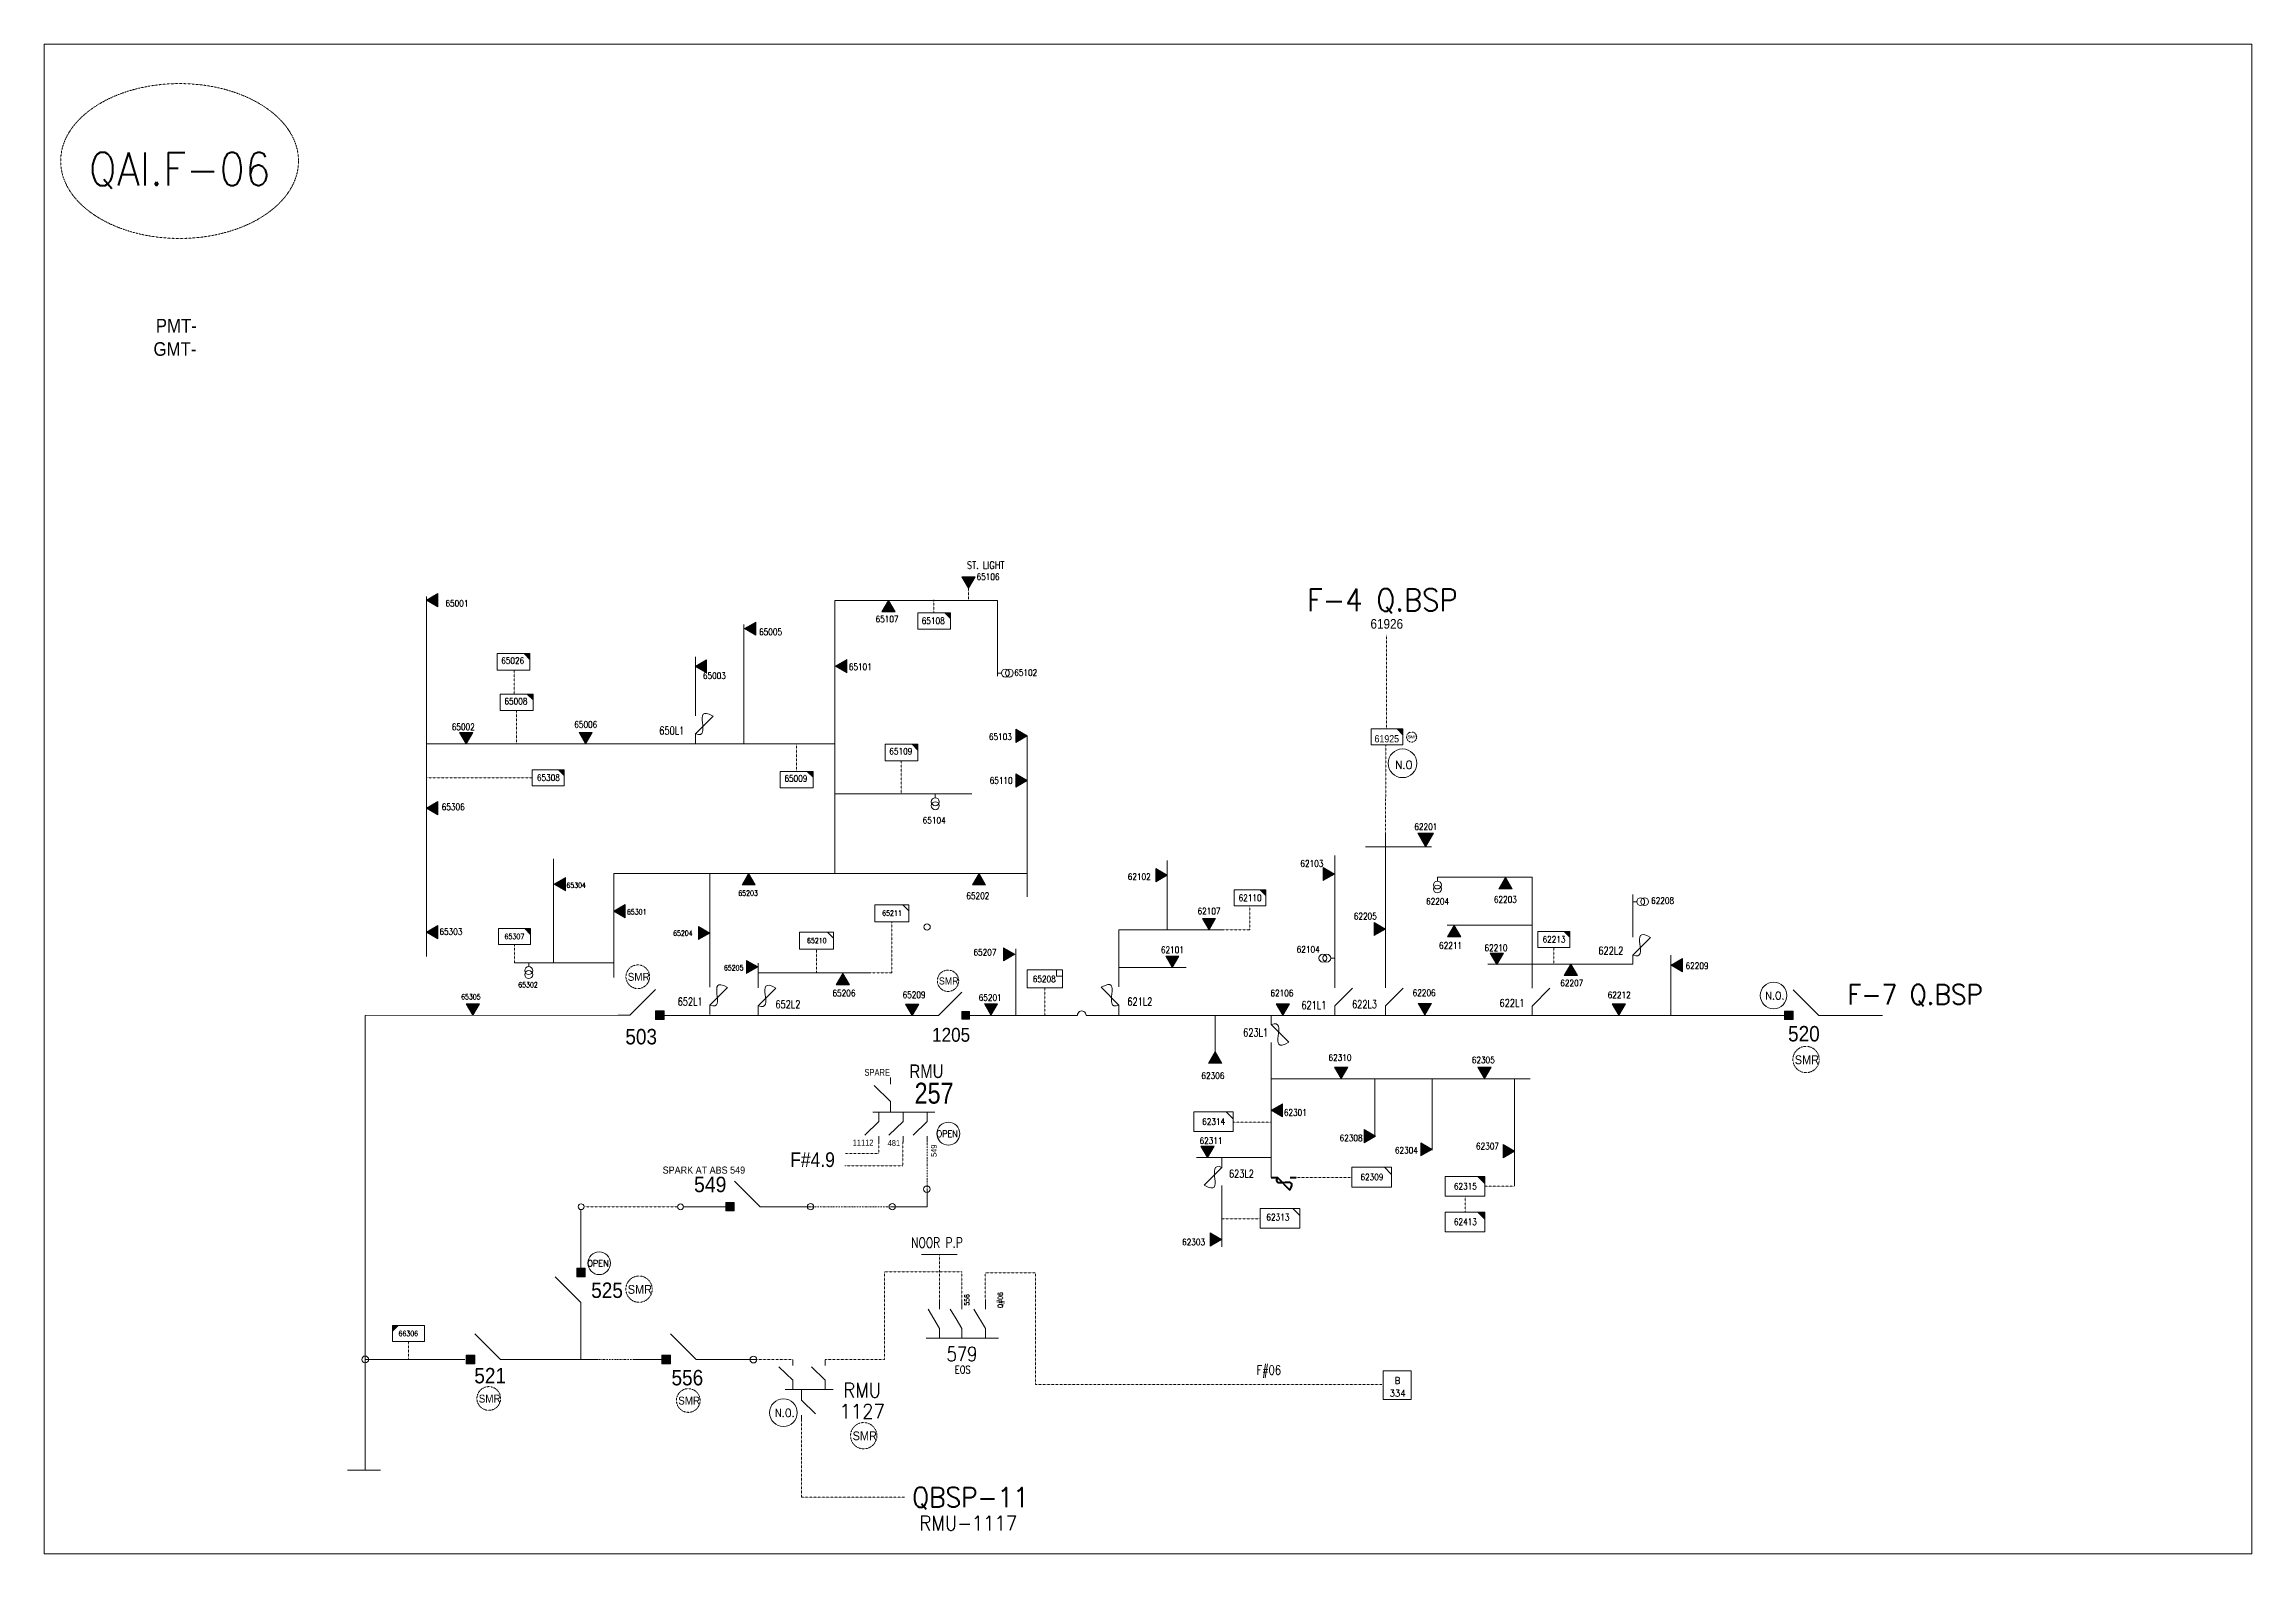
# Model space of a CAD drawing. Header units: metres. Extents: x 65984 to 144644, y -19036 to 23726.
# Drawn here: x 93894 to 95324, y 8435 to 9413 of the extents above; entities that cross this region are included whole.
import ezdxf
from ezdxf.enums import TextEntityAlignment as Align

# ---------------------------------------------------------------- set-up
doc = ezdxf.new("R2010")
doc.units = ezdxf.units.M
doc.header["$MEASUREMENT"] = 0
doc.linetypes.add('DGN Style 3', pattern=[0.013877, 0, -0.013877])
doc.linetypes.add('DGN Style 4', pattern=[1.6, 0.8, -0.4, 0, -0.4])
doc.layers.get('0').update_dxf_attribs({"color": 95, "lineweight": 40})
for name, color, linetype, lineweight in [('ABS', 7, 'Continuous', 40), ('ABS NUMBER', 112, 'Continuous', 30), ('d_eos', 111, 'Continuous', 40), ('d_eos no', 121, 'Continuous', 40), ('d_switch', 95, 'Continuous', 40), ('d_tf', 1, 'Continuous', 40), ('d_tf no', 6, 'Continuous', 40), ('d_ug cable', 95, 'Continuous', 40), ('d_village name', 7, 'Continuous', 40), ('fedr no', 95, 'Continuous', 40), ('GRID STATION  04', 7, 'Continuous', 40), ('Level 37', 7, 'Continuous', 0), ('O H MAIN FEEDER', 4, 'Continuous', 100), ('SW N O', 114, 'Continuous', 30)]:
    doc.layers.add(name, color=color, linetype=linetype, lineweight=lineweight)
doc.styles.add('NASKHF', font='naskhf.shx', dxfattribs={"height": 8})
doc.styles.add('Style-Arial', font='arial.ttf')
doc.styles.add('Style-ENGINEERING', font='ENGINEERING.shx')
doc.styles.add('Style-msdefault', font='msdefault.shx')
doc.styles.add('Style-simplex', font='simplex.shx')
doc.styles.add('Style-STANDARD', font='STANDARD.shx')

msp = doc.modelspace()

# ---------------------------------------------------------------- texts
at = {"color": 5, "linetype": 'Continuous', "lineweight": 13, "width": 0.833333}
for s, height, style, p in [('65106', 4.17, 'Style-simplex', (94505.4, 9067.7)), ('65001', 4.17, 'Style-simplex', (94161.5, 9050.5)), ('65107', 4.17, 'Style-simplex', (94440, 9040.3)), ('65108', 4.17, 'Style-simplex', (94469.9, 9039.2)), ('65005', 4.17, 'Style-simplex', (94364.6, 9032)), ('65026', 4.17, 'Style-simplex', (94197.6, 9013.4)), ('65101', 4.17, 'Style-simplex', (94422.7, 9009.4)), ('65102', 4.17, 'Style-simplex', (94529.8, 9005.6)), ('65003', 4.17, 'Style-simplex', (94328.2, 9003.6)), ('65008', 4.17, 'Style-simplex', (94199.7, 8987.1)), ('65002', 4.17, 'Style-simplex', (94165.6, 8970.5)), ('65006', 4.17, 'Style-simplex', (94244.9, 8972)), ('650L1', 5.12, 'Style-STANDARD', (94300.6, 8968.1)), ('65103', 4.17, 'Style-simplex', (94513.4, 8964.1)), ('65109', 4.17, 'Style-simplex', (94448.9, 8954.7)), ('65308', 4.17, 'Style-simplex', (94220.7, 8937.6)), ('65009', 4.17, 'Style-simplex', (94381, 8937.1)), ('65110', 4.17, 'Style-simplex', (94513.9, 8935.8)), ('65306', 4.17, 'Style-simplex', (94159.1, 8918.7)), ('65104', 4.17, 'Style-simplex', (94470.5, 8910)), ('62201', 4.17, 'Style-simplex', (94788.9, 8905.8)), ('62103', 4.17, 'Style-simplex', (94715.1, 8882)), ('65304', 3.36, 'Style-simplex', (94238.7, 8867.9)), ('65203', 3.36, 'Style-simplex', (94350, 8862.8)), ('62102', 4.17, 'Style-simplex', (94603.3, 8873.5)), ('65301', 3.36, 'Style-simplex', (94277.9, 8850.7)), ('65211', 3.36, 'Style-simplex', (94443.2, 8849.9)), ('65202', 4.17, 'Style-simplex', (94498.8, 8861.1)), ('62107', 4.17, 'Style-simplex', (94648.5, 8851.2)), ('62110', 4.17, 'Style-simplex', (94675.1, 8859.8)), ('62205', 4.17, 'Style-simplex', (94749.7, 8847.9)), ('62204', 4.17, 'Style-simplex', (94796.5, 8857.5)), ('62203', 4.17, 'Style-simplex', (94840.4, 8858.7)), ('62208', 4.17, 'Style-simplex', (94942.2, 8858)), ('65303', 4.17, 'Style-simplex', (94157.6, 8837.9)), ('65307', 3.42, 'Style-simplex', (94198.7, 8834.8)), ('65204', 3.36, 'Style-simplex', (94307.8, 8836.9)), ('62213', 4.17, 'Style-simplex', (94871.9, 8832.9)), ('65210', 3.36, 'Style-simplex', (94394.5, 8832.1)), ('65207', 4.17, 'Style-simplex', (94503.4, 8824.5)), ('62101', 4.17, 'Style-simplex', (94624.8, 8826.1)), ('62104', 4.17, 'Style-simplex', (94712.7, 8826.4)), ('62211', 4.17, 'Style-simplex', (94804.9, 8828.9)), ('62210', 4.17, 'Style-simplex', (94834.3, 8827.4)), ('65205', 3.36, 'Style-simplex', (94340.7, 8814.5)), ('65208', 4.17, 'Style-simplex', (94541.8, 8807.2)), ('62207', 4.17, 'Style-simplex', (94883.4, 8804.6)), ('62209', 4.17, 'Style-simplex', (94964.5, 8815.8)), ('65305', 3.36, 'Style-simplex', (94170.5, 8795.7)), ('65302', 3.36, 'Style-simplex', (94207.5, 8803.5)), ('65206', 4.17, 'Style-simplex', (94412.1, 8798.1)), ('65209', 4.17, 'Style-simplex', (94457.5, 8797)), ('65201', 4.17, 'Style-simplex', (94506.8, 8795.2)), ('62106', 4.17, 'Style-simplex', (94695.7, 8798.1)), ('621L1', 5.12, 'Style-STANDARD', (94716.4, 8790.3)), ('62206', 4.17, 'Style-simplex', (94787.8, 8798.3)), ('62212', 4.17, 'Style-simplex', (94914.1, 8796.9)), ('62310', 4.17, 'Style-simplex', (94733.3, 8756.3)), ('62305', 4.17, 'Style-simplex', (94826.1, 8754.8)), ('62306', 4.17, 'Style-simplex', (94651, 8744.6)), ('62301', 4.17, 'Style-simplex', (94704.4, 8720.8)), ('62314', 4.17, 'Style-simplex', (94651.5, 8714.9)), ('62308', 4.17, 'Style-simplex', (94740.5, 8704.3)), ('62311', 4.17, 'Style-simplex', (94649.8, 8702.5)), ('62304', 4.17, 'Style-simplex', (94776.3, 8696.3)), ('62307', 4.17, 'Style-simplex', (94828.8, 8699)), ('62309', 4.17, 'Style-simplex', (94754, 8679)), ('62315', 4.17, 'Style-simplex', (94814.5, 8673)), ('62313', 4.17, 'Style-simplex', (94693.1, 8653)), ('62413', 4.17, 'Style-simplex', (94814.5, 8650)), ('62303', 4.17, 'Style-simplex', (94638.5, 8636.9)), ('66306', 3.36, 'Style-simplex', (94130, 8577.7))]:
    msp.add_text(s, height=height, dxfattribs=dict(at, style=style)).set_placement(p, align=Align.MIDDLE_CENTER)
at = {"color": 7, "linetype": 'Continuous', "lineweight": 13, "style": 'Style-STANDARD'}
for s, height, width, p in [('622L2', 5.12, 0.833333, (94908.7, 8825.6)), ('652L1', 5.12, 0.833333, (94312.5, 8792.6)), ('652L2', 5.12, 0.833333, (94375.8, 8790.8)), ('621L2', 5.12, 0.833333, (94603.7, 8792.6)), ('622L3', 5.12, 0.833333, (94749.2, 8790.9)), ('622L1', 5.12, 0.833333, (94844.7, 8791.7)), ('623L1', 5.12, 0.833333, (94678.7, 8772.6)), ('623L2', 5.12, 0.833333, (94669.5, 8681.2)), ('F#06', 5.97, 0.857143, (94687.2, 8554))]:
    msp.add_text(s, height=height, dxfattribs=dict(at, width=width)).set_placement(p, align=Align.MIDDLE_CENTER)
at = {"layer": 'ABS NUMBER', "color": 2, "lineweight": 13, "style": 'Style-Arial', "width": 0.88}
for s, height, p in [('503', 10, (94280.8, 8769.9)), ('1205', 9, (94481.5, 8771.1)), ('520', 10, (95033.7, 8771.8)), ('525', 10, (94258.7, 8605.7)), ('521', 10, (94183, 8550.4)), ('556', 10, (94310.7, 8549.1))]:
    msp.add_text(s, height=height, dxfattribs=at).set_placement(p, align=Align.MIDDLE_CENTER)
at = {"layer": 'ABS NUMBER', "color": 7, "lineweight": 13, "style": 'Style-Arial', "width": 0.9}
msp.add_text('549', height=10, dxfattribs=at).set_placement((94336, 8679.2), align=Align.TOP_RIGHT)
at = {"layer": 'd_eos no', "color": 7, "linetype": 'Continuous', "lineweight": 13}
for s, height, style, width, p in [('PMT-', 8.84, 'Style-Arial', 0.88, (93966.5, 9234.7)), ('GMT-', 8.84, 'Style-Arial', 0.88, (93965, 9219.6)), ('SPARE', 4.44, 'Style-msdefault', 0.818182, (94425.4, 8749))]:
    msp.add_text(s, height=height, dxfattribs=dict(at, style=style, width=width)).set_placement(p, align=Align.TOP_LEFT)
at = {"layer": 'd_eos no', "color": 7, "linetype": 'Continuous', "lineweight": 13, "style": 'Style-msdefault'}
for s, height, width, p in [('RMU', 8.8, 0.818182, (94476.5, 8751.9)), ('257', 13.58, 0.833333, (94483.1, 8740.1))]:
    msp.add_text(s, height=height, dxfattribs=dict(at, width=width)).set_placement(p, align=Align.TOP_RIGHT)
at = {"layer": 'd_switch', "color": 98, "linetype": 'Continuous', "lineweight": 13, "style": 'Style-ENGINEERING', "width": 0.921053}
msp.add_text('11112', height=3.8, dxfattribs=at).set_placement((94431.2, 8703.2), align=Align.TOP_RIGHT)
msp.add_text('481', height=3.8, dxfattribs=at).set_placement((94440.4, 8699.1))
at = {"layer": 'd_switch', "color": 5, "linetype": 'Continuous', "lineweight": 13, "style": 'Style-ENGINEERING', "width": 0.921053}
msp.add_text('549', height=3.8, rotation=90, dxfattribs=at).set_placement((94472.2, 8692))
at = {"layer": 'd_tf no', "color": 7, "linetype": 'Continuous', "lineweight": 13, "style": 'Style-STANDARD', "width": 0.909091}
msp.add_text('ST. LIGHT', height=4.69, dxfattribs=at).set_placement((94503.9, 9075.2), align=Align.MIDDLE_CENTER)
at = {"layer": 'd_tf no', "color": 7, "linetype": 'Continuous', "lineweight": 40, "style": 'Style-msdefault', "width": 0.909091}
msp.add_text('61926', height=6.25, dxfattribs=at).set_placement((94763.6, 9037.2), align=Align.MIDDLE_CENTER)
at = {"layer": 'd_tf no', "color": 2, "linetype": 'Continuous', "lineweight": 13, "style": 'Style-msdefault', "width": 0.909091}
msp.add_text('61925', height=4.69, dxfattribs=at).set_placement((94763.6, 8962.8), align=Align.MIDDLE_CENTER)
at = {"layer": 'd_tf no', "color": 1, "linetype": 'Continuous', "lineweight": 40, "style": 'Style-msdefault', "width": 0.945946}
msp.add_text('SMR', height=2.11, dxfattribs=at).set_placement((94777, 8965.1), align=Align.TOP_LEFT)
at = {"layer": 'd_tf no', "color": 2, "lineweight": 13, "attachment_point": 1, "style": 'NASKHF'}
for insert, char_height in [((94272.1, 8811.2), 5.152), ((94473.6, 8808.3), 4.637), ((95027.8, 8757.8), 5.724), ((94272.1, 8609.1), 5.724), ((94175.6, 8538.1), 5.152), ((94304.8, 8536.8), 5.152), ((94417.7, 8514.3), 5.724)]:
    msp.add_mtext('\\Fmsdefault;\\H1x;\\W0.925;SMR\\P', dxfattribs=dict(at, insert=insert, char_height=char_height))
at = {"layer": 'd_tf no', "color": 2, "linetype": 'Continuous', "lineweight": 40, "insert": (94294.7, 8685.8), "char_height": 4.596, "attachment_point": 1, "style": 'NASKHF'}
msp.add_mtext('\\Fmsdefault;\\H1x;\\W0.947368;SPARK AT ABS 549', dxfattribs=at)
at = {"layer": 'fedr no', "color": 6, "linetype": 'Continuous', "lineweight": 13, "insert": (93981.9, 9330.7), "char_height": 21.25, "attachment_point": 5, "style": 'Style-STANDARD'}
msp.add_mtext('QAI.F-06', dxfattribs=at)
at = {"layer": 'fedr no', "color": 55, "linetype": 'Continuous', "lineweight": 13, "attachment_point": 5, "style": 'Style-STANDARD'}
for s, insert, char_height in [('F-4 Q.BSP', (94760.7, 9052), 14.33), ('F-7 Q.BSP', (95105.7, 8796.6), 12.9), ('QBSP-11', (94494, 8471), 12.9)]:
    msp.add_mtext(s, dxfattribs=dict(at, insert=insert, char_height=char_height))
at = {"layer": 'GRID STATION  04', "color": 55, "linetype": 'Continuous', "lineweight": 13, "style": 'Style-msdefault', "width": 0.888889}
msp.add_text('F#4.9', height=9.52, dxfattribs=at).set_placement((94377.3, 8695), align=Align.TOP_LEFT)
at = {"layer": 'GRID STATION  04', "color": 5, "linetype": 'Continuous', "lineweight": 13, "style": 'Style-STANDARD'}
for s, p in [('B', (94770.5, 8547.2)), ('334', (94770.6, 8539))]:
    msp.add_text(s, height=4.41, dxfattribs=at).set_placement(p, align=Align.MIDDLE_CENTER)
at = {"layer": 'Level 37', "color": 7, "linetype": 'Continuous', "lineweight": 13, "style": 'Style-STANDARD'}
for s, height, width, p in [('NOOR P.P', 6.49, 0.854701, (94472.3, 8636.5)), ('579', 9.39, 0.909091, (94488.5, 8564.4)), ('EOS', 4.99, 0.854701, (94489, 8554.3))]:
    msp.add_text(s, height=height, dxfattribs=dict(at, width=width)).set_placement(p, align=Align.MIDDLE_CENTER)
at = {"layer": 'Level 37', "color": 2, "linetype": 'Continuous', "lineweight": 13, "style": 'Style-simplex', "width": 0.909091}
for s, p in [('RMU', (94423.9, 8541)), ('1127', (94423.9, 8527.3)), ('RMU-1117', (94492.6, 8454.9))]:
    msp.add_text(s, height=9.39, dxfattribs=at).set_placement(p, align=Align.MIDDLE_CENTER)
at = {"layer": 'Level 37', "color": 7, "linetype": 'Continuous', "lineweight": 13, "char_height": 3.175, "attachment_point": 5, "rotation": 90, "line_spacing_factor": 1.2, "style": 'Style-STANDARD'}
for s, insert in [('\\H1x;\\W0.909091;556', (94491.7, 8599.4)), ('\\P\\H1x;\\W0.909091;Q#06', (94510.7, 8599.3))]:
    msp.add_mtext(s, dxfattribs=dict(at, insert=insert))

# ---------------------------------------------------------------- blocks, each defined once
blk = doc.blocks.new('*U1303')
at = {"layer": 'd_eos', "color": 7, "linetype": 'Continuous', "lineweight": 13, "ltscale": 0.702598}
for p, q in [((-29.4, 54.9), (-29.3, -54.9)), ((-29.4, 34.8), (-14.7, 34.8)), ((-14.7, 34.8), (14.7, 17.4)), ((14.7, 34.8), (29.4, 34.8)), ((-29.3, -1), (-14.7, -1)), ((-14.7, -1), (0, -9.7)), ((0, -9.7), (14.7, -18.4)), ((14.7, -1), (29.4, -1)), ((-29.3, -34.7), (-14.7, -34.7)), ((-14.7, -34.7), (0, -43.4)), ((0, -43.4), (14.7, -52.1)), ((14.7, -34.7), (29.4, -34.7))]:
    blk.add_line(p, q, dxfattribs=at)
blk = doc.blocks.new('ABS2_1_1')
at = {"color": 0, "linetype": 'ByBlock', "lineweight": -2, "ltscale": 500}
for q in [(-29900, 43500), (0, 0)]:
    blk.add_line((0, 13600), q, dxfattribs=at)
at = {"color": 0, "linetype": 'ByBlock', "lineweight": -2, "ltscale": 500, "flags": 128}
for points in [[(5000, 43600), (-5000, 43600), (-5000, 53600), (5000, 53600)], [(3791, 49653), (3791, 49653), (3791, 49653)]]:
    blk.add_lwpolyline(points, close=True, dxfattribs=at)
at = {"color": 0, "linetype": 'ByBlock', "lineweight": -2, "ltscale": 500}
for points in [[(5000, 43600), (-5000, 43600), (5000, 53600), (-5000, 53600)], [(3791, 49653), (3791, 49653), (3791, 49653)]]:
    blk.add_solid(points, dxfattribs=at)
blk = doc.blocks.new('TF_2_3')
at = {"layer": 'd_village name', "color": 0, "linetype": 'Continuous', "lineweight": -2, "ltscale": 500}
blk.add_line((3150, 2475), (4950, 675), dxfattribs=at)
blk.add_3dface([(-5050, 2475), (4950, 2475), (4950, -2525), (-5050, -2525)], dxfattribs=at)
blk = doc.blocks.new('exist.us-1000kva_1_2')
at = {"layer": 'd_village name', "color": 0, "linetype": 'Continuous', "lineweight": -2, "ltscale": 500, "flags": 128}
blk.add_lwpolyline([(19997, 6459), (16400, 10000), (20000, 10000)], close=True, dxfattribs=at)
at = {"layer": 'd_village name', "color": 0, "linetype": 'Continuous', "lineweight": -2, "ltscale": 500, "extrusion": (0, 0, -1)}
blk.add_solid([(-19997, 6459), (-16400, 10000), (-20000, 10000)], dxfattribs=at)
at = {"layer": 'd_village name', "color": 0, "linetype": 'DGN Style 3', "lineweight": -2, "ltscale": 500, "xscale": 2, "yscale": 2}
blk.add_blockref('TF_2_3', (10100, 5050), dxfattribs=at)
blk = doc.blocks.new('TRANS_2_2')
at = {"color": 0, "linetype": 'Continuous', "lineweight": -2, "ltscale": 500, "flags": 128}
blk.add_lwpolyline([(8668600, 4991700), (8668600, -5008300), (9500, -8300)], close=True, dxfattribs=at)
at = {"color": 0, "linetype": 'Continuous', "lineweight": -2, "ltscale": 500}
blk.add_solid([(8668600, 4991700), (8668600, -5008300), (9500, -8300)], dxfattribs=at)
blk = doc.blocks.new('TFU_1_2')
at = {"layer": 'd_switch', "color": 0, "linetype": 'Continuous', "lineweight": -2, "ltscale": 500}
blk.add_line((0, 5000), (0, 0), dxfattribs=at)
for centre in [(0, 15000), (0, 10000)]:
    blk.add_circle(centre, 5000, dxfattribs=at)
blk = doc.blocks.new('SS_1_2')
at = {"layer": 'd_village name', "color": 0, "linetype": 'ByBlock', "lineweight": -2, "ltscale": 500, "flags": 128}
blk.add_lwpolyline([(3475, 2125), (5225, 2125), (5225, 375)], close=True, dxfattribs=at)
at = {"layer": 'd_village name', "color": 0, "linetype": 'ByBlock', "lineweight": -2, "ltscale": 500, "extrusion": (0, 0, -1)}
blk.add_solid([(-3475, 2125), (-5225, 2125), (-5225, 375)], dxfattribs=at)
at = {"layer": 'd_village name', "color": 0, "linetype": 'ByBlock', "lineweight": -2, "ltscale": 500}
blk.add_3dface([(-4775, 2125), (5225, 2125), (5225, -2875), (-4775, -2875)], dxfattribs=at)
blk = doc.blocks.new('TF3_3_2')
at = {"layer": 'd_village name', "color": 0, "linetype": 'Continuous', "lineweight": -2, "ltscale": 500}
for p, q in [((5650, 4500), (9150, 4500)), ((9150, 4500), (9150, 1000))]:
    blk.add_line(p, q, dxfattribs=at)
at = {"layer": 'd_village name', "color": 0, "linetype": 'Continuous', "lineweight": -2, "ltscale": 500, "flags": 128}
blk.add_lwpolyline([(9150, 1000), (5650, 1000), (5650, 4500)], dxfattribs=at)
at = {"layer": 'd_village name', "color": 0, "linetype": 'Continuous', "lineweight": -2, "ltscale": 500}
blk.add_3dface([(-10850, 4500), (9150, 4500), (9150, -5500), (-10850, -5500)], dxfattribs=at)
blk = doc.blocks.new('FUSE01_1')
at = {"color": 0, "linetype": 'ByBlock', "lineweight": -2, "ltscale": 500}
blk.add_line((0, -8575), (0, -11275), dxfattribs=at)
at = {"color": 0, "linetype": 'ByBlock', "lineweight": -2, "ltscale": 500, "flags": 128}
blk.add_lwpolyline([(0, 25), (0, -2875), (-5600, -8475)], dxfattribs=at)
at = {"color": 0, "linetype": 'ByBlock', "lineweight": -2, "ltscale": 500}
blk.add_open_spline([(-5600, -8475), (1700, -12675), (-5800, -675), (0, -2875)], degree=3, dxfattribs=at)
blk = doc.blocks.new('TFU_2_2')
at = {"layer": 'd_switch', "color": 0, "linetype": 'Continuous', "lineweight": -2, "ltscale": 500}
blk.add_line((0, 5000), (0, 0), dxfattribs=at)
for centre in [(0, 15000), (0, 10000)]:
    blk.add_circle(centre, 5000, dxfattribs=at)
blk = doc.blocks.new('*U1304')
at = {"color": 5, "linetype": 'Continuous', "lineweight": 13, "ltscale": 0.002048}
blk.add_line((-13.4, 14.5), (-13.4, 27.4), dxfattribs=at)
at = {"color": 5, "linetype": 'Continuous', "lineweight": 13, "ltscale": 0.426762}
for p, q in [((-13.4, -25.4), (-13.4, -17)), ((-13.4, -27.5), (-13.4, -19.4))]:
    blk.add_line(p, q, dxfattribs=at)
at = {"color": 5, "linetype": 'Continuous', "lineweight": 13, "ltscale": 0.002048, "flags": 128}
blk.add_lwpolyline([(-13.4, -26.8), (-13.4, -12.9), (13.4, 14)], dxfattribs=at)
blk = doc.blocks.new('*U1305')
at = {"color": 7, "linetype": 'Continuous', "lineweight": 13, "ltscale": 0.002048}
blk.add_line((-13.4, 14.5), (-13.4, 27.4), dxfattribs=at)
at = {"color": 7, "linetype": 'Continuous', "lineweight": 13, "ltscale": 0.002048, "flags": 128}
for points in [[(-13.4, -26.8), (-13.4, -12.9), (13.4, 14)], [(-13.4, -27.5), (-13.4, -16.7)]]:
    blk.add_lwpolyline(points, dxfattribs=at)
blk = doc.blocks.new('*U1306')
at = {"color": 7, "linetype": 'Continuous', "lineweight": 13, "ltscale": 0.002048}
blk.add_line((-13.4, 14.3), (-13.4, 27.2), dxfattribs=at)
at = {"color": 7, "linetype": 'Continuous', "lineweight": 13, "ltscale": 0.002048, "flags": 128}
blk.add_lwpolyline([(-13.4, -27), (-13.4, -13.1), (13.4, 13.8)], dxfattribs=at)
at = {"color": 7, "linetype": 'Continuous', "lineweight": 13, "ltscale": 0.426762, "flags": 128}
blk.add_lwpolyline([(-13.4, -27.2), (-13.4, -20.2)], dxfattribs=at)
blk = doc.blocks.new('*U1307')
at = {"layer": 'd_eos', "color": 7, "linetype": 'Continuous', "lineweight": 13, "ltscale": 0.759139}
for p, q in [((2.8, 10.6), (-4, 17.6)), ((7.5, 13.7), (7.5, -17.6)), ((-4.6, 10.6), (-7.5, 10.6)), ((2.8, -1.6), (-4, 5.5)), ((7.5, 10.6), (2.8, 10.6)), ((-4.6, -1.6), (-7.5, -1.6)), ((2.8, -13.7), (-4, -6.7)), ((7.5, -1.6), (2.8, -1.6)), ((-4.6, -13.7), (-7.5, -13.7)), ((7.5, -13.7), (2.8, -13.7))]:
    blk.add_line(p, q, dxfattribs=at)
blk = doc.blocks.new('*U3827')
at = {"layer": 'SW N O', "color": 3, "lineweight": 13, "ltscale": 0.426762}
blk.add_circle((0, 0), 16.8, dxfattribs=at)
at = {"layer": 'SW N O', "color": 3, "lineweight": 13, "style": 'Style-STANDARD'}
blk.add_text('N.O.', height=9.6, dxfattribs=at).set_placement((1.7, -0.2), align=Align.MIDDLE_CENTER)
blk = doc.blocks.new('*U3891')
at = {"layer": 'SW N O', "color": 3, "lineweight": 13, "ltscale": 0.426762}
blk.add_circle((0, 0), 16.8, dxfattribs=at)
at = {"layer": 'SW N O', "color": 3, "lineweight": 13, "insert": (1.7, -1.8), "char_height": 9.6, "attachment_point": 5, "line_spacing_factor": 0.6, "style": 'Style-STANDARD'}
blk.add_mtext('N.O', dxfattribs=at)
blk = doc.blocks.new('*U4004')
at = {"layer": 'SW N O', "color": 3, "lineweight": 13, "extrusion": (0, 0, -1)}
blk.add_circle((0, 0), 16.8, dxfattribs=at)
at = {"layer": 'SW N O', "color": 3, "lineweight": 13, "extrusion": (0, 0, -1), "style": 'Style-STANDARD'}
blk.add_text('OPEN', height=9.6, dxfattribs=at).set_placement((-1.7, -0.2), align=Align.MIDDLE_CENTER)
blk = doc.blocks.new('*U4262')
at = {"layer": 'SW N O', "color": 3, "lineweight": 13, "ltscale": 0.426762}
blk.add_circle((0, 0), 16.8, dxfattribs=at)
at = {"layer": 'SW N O', "color": 3, "lineweight": 13, "style": 'Style-STANDARD'}
blk.add_text('N.O.', height=9.6, dxfattribs=at).set_placement((1.7, -0.2), align=Align.MIDDLE_CENTER)

# ---------------------------------------------------------------- linework, layer by layer
at = {"color": 5, "linetype": 'Continuous', "lineweight": 13, "ltscale": 0.426762}
for p, q in [((94406.2, 8875.5), (94406.2, 9052.4)), ((94511.6, 9052.4), (94511.6, 9003.4)), ((94347.3, 8959.5), (94347.3, 9036.8)), ((94316, 8982.8), (94316, 9015.8)), ((94530.8, 8875.5), (94530.8, 8964.8)), ((94141.7, 8959.5), (94141.7, 8821.7)), ((94406.2, 8927.1), (94494.9, 8927.1)), ((94749.8, 8892.8), (94792.6, 8892.8)), ((94224.1, 8817.8), (94224.1, 8885.1)), ((94621.5, 8839), (94621.5, 8884)), ((94729.9, 8806), (94729.9, 8887.2)), ((94263.1, 8875.5), (94263.1, 8808.3)), ((94857.8, 8842.1), (94802.7, 8842.1)), ((94523.4, 8783.7), (94523.4, 8826.8)), ((94947.6, 8783.7), (94947.6, 8822.6)), ((94263.1, 8817.8), (94198.7, 8817.8)), ((94356.5, 8805.8), (94356.5, 8817.5)), ((94356.5, 8811.3), (94429.3, 8811.3)), ((94857.8, 8816.9), (94829.1, 8816.9)), ((94857.8, 8803.1), (94857.8, 8817.1)), ((94652.5, 8783.7), (94652.5, 8760.2)), ((94755.9, 8742.5), (94755.9, 8705.2)), ((94793, 8742.5), (94793, 8696.5)), ((94846.4, 8742.5), (94846.4, 8673)), ((94656.9, 8691.5), (94656.9, 8687)), ((94656.9, 8670.1), (94656.9, 8633.7))]:
    msp.add_line(p, q, dxfattribs=at)
at = {"color": 5, "linetype": 'DGN Style 3', "lineweight": 13}
for p, q in [((94470.3, 9052.7), (94470.3, 9044.4)), ((94492.8, 9060.2), (94492.8, 9052.4)), ((94198.5, 8991.6), (94198.5, 9007.1)), ((94200, 8959.5), (94200, 8981)), ((94381.3, 8941.6), (94381.3, 8959.5)), ((94762.8, 8901.3), (94763, 8958.8)), ((94210.3, 8937.4), (94141.7, 8937.4)), ((94449.2, 8927.1), (94449.2, 8948.6)), ((94198.7, 8817.8), (94198.7, 8829.5)), ((94871.7, 8817.2), (94871.7, 8827.6)), ((94542.2, 8783.7), (94542.2, 8801.6)), ((94688.7, 8714.6), (94664.2, 8714.6)), ((94704.9, 8678.6), (94741, 8678.6)), ((94827.2, 8673), (94846.4, 8673)), ((94243.7, 8659.8), (94304.4, 8659.7)), ((94656.9, 8651.9), (94681.6, 8651.9)), ((94130.1, 8560.9), (94130.1, 8572.5)), ((94379, 8560.9), (94354.1, 8560.9)), ((94438.3, 8560.9), (94400, 8560.9)), ((94760.3, 8544.7), (94536.1, 8544.7))]:
    msp.add_line(p, q, dxfattribs=at)
at = {"color": 22, "linetype": 'DGN Style 3', "lineweight": 13}
msp.add_line((94763.5, 9030.1), (94763.5, 8969.1), dxfattribs=at)
at = {"color": 7, "linetype": 'Continuous', "lineweight": 13}
msp.add_line((94485.5, 8628.9), (94462.4, 8628.9), dxfattribs=at)
at = {"color": 5, "linetype": 'Continuous', "lineweight": 13, "ltscale": 0.426762, "flags": 128}
for points in [[(94406.2, 8959.5), (94141.7, 8959.5), (94141.7, 9055)], [(94406.2, 9052.4), (94511.6, 9052.4)], [(94325.3, 8806.3), (94325.3, 8875.5), (94263.1, 8875.5)], [(94325.3, 8875.5), (94530.8, 8875.5), (94530.8, 8860.5)], [(94857.8, 8813.1), (94857.8, 8873.2), (94796.4, 8873.2)], [(94922.9, 8836.7), (94922.9, 8862)], [(94590.2, 8806.8), (94590.2, 8839), (94656.7, 8839)], [(94590.2, 8806.8), (94590.2, 8814.6), (94633.8, 8814.6)], [(94857.8, 8816.9), (94923, 8816.9)], [(94688.7, 8764.5), (94688.7, 8678.6)], [(94688.7, 8691.6), (94640.4, 8691.6)]]:
    msp.add_lwpolyline(points, dxfattribs=at)
at = {"color": 5, "linetype": 'DGN Style 3', "lineweight": 13, "flags": 128}
for points in [[(94675, 8854.6), (94675, 8839), (94656.7, 8839)], [(94429.3, 8811.3), (94443.1, 8811.3), (94443.1, 8844.4)], [(94394.4, 8811.3), (94394.4, 8826.6)], [(94474, 8599.7), (94474, 8628.9)], [(94488.4, 8599.7), (94488.4, 8617.7), (94438.3, 8617.7), (94438.3, 8560.9)], [(94503.6, 8599.7), (94503.6, 8617), (94536.1, 8617), (94536.1, 8544.7)]]:
    msp.add_lwpolyline(points, dxfattribs=at)
at = {"color": 7, "linetype": 'Continuous', "lineweight": 13, "ltscale": 0.426762, "flags": 128}
msp.add_lwpolyline([(94590.2, 8783.7), (94590.2, 8787.2)], dxfattribs=at)
at = {"color": 7, "linetype": 'DGN Style 3', "lineweight": 13, "flags": 128}
msp.add_lwpolyline([(94384.6, 8524.9), (94384.6, 8471.8), (94451.2, 8471.8)], dxfattribs=at)
at = {"layer": 'd_eos', "color": 7, "linetype": 'Continuous', "lineweight": 13, "ltscale": 0.964951}
for p, q in [((94442.3, 8727.9), (94431.7, 8738.2)), ((94442.3, 8739.2), (94442.3, 8743.4)), ((94442.3, 8720.9), (94442.3, 8727.9))]:
    msp.add_line(p, q, dxfattribs=at)
at = {"layer": 'd_eos', "color": 2, "linetype": 'Continuous', "lineweight": 13, "ltscale": 0.824313}
for p, q in [((94379.1, 8547.4), (94370, 8556.2)), ((94379, 8557), (94379, 8560.6)), ((94400, 8547.4), (94391, 8556.1)), ((94400, 8556.9), (94400, 8560.6)), ((94405.1, 8541.4), (94374.1, 8541.4)), ((94379.1, 8541.4), (94379.1, 8547.4)), ((94384.6, 8541.4), (94384.6, 8534.5)), ((94400, 8541.4), (94400, 8547.4)), ((94384.6, 8534.5), (94393.7, 8525.7)), ((94384.6, 8524.9), (94384.6, 8521.3))]:
    msp.add_line(p, q, dxfattribs=at)
at = {"layer": 'd_tf no', "color": 5, "linetype": 'Continuous', "lineweight": 13, "ltscale": 0.426762}
msp.add_line((94688.6, 8742.5), (94856.4, 8742.5), dxfattribs=at)
at = {"layer": 'd_ug cable', "color": 5, "linetype": 'DGN Style 4', "lineweight": 13}
msp.add_line((94276.2, 8560.9), (94252.5, 8560.9), dxfattribs=at)
at = {"layer": 'd_ug cable', "color": 98, "linetype": 'DGN Style 3', "lineweight": 13, "flags": 128}
for points in [[(94434.7, 8694.3), (94413.1, 8694.3)], [(94434.7, 8701.7), (94434.7, 8694.3)], [(94450.3, 8701.7), (94450.3, 8686.3)], [(94450.2, 8686.3), (94412.7, 8686.3)]]:
    msp.add_lwpolyline(points, dxfattribs=at)
at = {"layer": 'd_ug cable', "color": 5, "linetype": 'DGN Style 4', "lineweight": 13, "flags": 128}
for points in [[(94465.9, 8703.8), (94465.9, 8671.1), (94466.3, 8671.1)], [(94443.4, 8659.8), (94390.6, 8659.8)]]:
    msp.add_lwpolyline(points, dxfattribs=at)
at = {"layer": 'd_ug cable', "color": 5, "linetype": 'DGN Style 3', "lineweight": 13, "flags": 128}
msp.add_lwpolyline([(94814.4, 8666.6), (94814.4, 8656.3)], dxfattribs=at)
at = {"layer": 'd_ug cable', "color": 2, "linetype": 'DGN Style 3', "lineweight": 13}
msp.add_circle((94779.7, 8963.9), 3.26, dxfattribs=at)
at = {"layer": 'd_ug cable', "color": 1, "linetype": 'DGN Style 3', "lineweight": 13}
for centre, radius in [((94278.6, 8808.7), 7.67), ((94479.5, 8806.1), 6.9), ((95035.1, 8755.1), 8.52), ((94279.4, 8606.4), 8.52), ((94182.1, 8535.6), 7.67), ((94311.3, 8534.3), 7.67), ((94424.9, 8511.5), 8.52)]:
    msp.add_circle(centre, radius, dxfattribs=at)
at = {"layer": 'fedr no', "color": 82, "linetype": 'DGN Style 3', "lineweight": 13, "true_color": 0x1dc70e}
msp.add_ellipse((93981.9, 9336.9), major_axis=(77, 0), ratio=0.651175, dxfattribs=at)
at = {"layer": 'GRID STATION  04', "color": 5, "linetype": 'Continuous', "lineweight": 13, "ltscale": 0.588932, "flags": 128}
msp.add_lwpolyline([(94779.5, 8553.4), (94761.2, 8553.4), (94761.2, 8535), (94779.5, 8535)], close=True, dxfattribs=at)
at = {"layer": 'O H MAIN FEEDER', "color": 5, "lineweight": 13, "ltscale": 0.426762}
for p, q in [((94102.1, 8783.7), (94266.6, 8783.8)), ((94295.7, 8783.7), (94469.8, 8783.7)), ((94490.7, 8783.7), (94563.4, 8783.7)), ((94568.9, 8783.7), (95020.8, 8783.7)), ((95050.2, 8783.7), (95084.5, 8783.7)), ((94241.8, 8657.9), (94241.8, 8618.1)), ((94241.8, 8590.4), (94241.8, 8560.9)), ((94252.5, 8560.9), (94196.3, 8560.9)), ((94294.3, 8560.9), (94276.2, 8560.9)), ((94090.7, 8489.1), (94111.9, 8489.1))]:
    msp.add_line(p, q, dxfattribs=at)
at = {"layer": 'O H MAIN FEEDER', "color": 140, "lineweight": 13, "ltscale": 0.498271, "flags": 128}
msp.add_lwpolyline([(93894.2, 8435), (95323.8, 8435), (95323.8, 9412.6), (93894.2, 9412.6)], close=True, dxfattribs=at)
at = {"layer": 'O H MAIN FEEDER', "color": 5, "lineweight": 13, "ltscale": 0.426762, "flags": 128}
for points in [[(94762.8, 8807.1), (94762.8, 8901.3)], [(94102.1, 8783.7), (94102, 8489.1)], [(94166.6, 8560.9), (94102.1, 8560.9)], [(94354.3, 8560.9), (94323.4, 8560.9)]]:
    msp.add_lwpolyline(points, dxfattribs=at)
at = {"layer": 'O H MAIN FEEDER', "color": 5, "lineweight": 13, "ltscale": 30, "flags": 128}
for points in [[(94465.9, 8671.1), (94465.9, 8659.8), (94443.4, 8659.8)], [(94335.5, 8659.8), (94308.2, 8659.8)], [(94390.6, 8659.8), (94361.6, 8659.8)]]:
    msp.add_lwpolyline(points, dxfattribs=at)
at = {"layer": 'O H MAIN FEEDER', "color": 5, "lineweight": 13, "ltscale": 0.498271}
for centre in [(94465.9, 8840.9), (94465.8, 8671.1), (94390.5, 8659.8), (94443.4, 8659.8)]:
    msp.add_circle(centre, 2.09, dxfattribs=at)
at = {"layer": 'O H MAIN FEEDER', "color": 5, "lineweight": 13, "ltscale": 0.448444}
for centre in [(94241.9, 8659.8), (94306.3, 8659.7)]:
    msp.add_circle(centre, 1.88, dxfattribs=at)
at = {"layer": 'O H MAIN FEEDER', "color": 5, "lineweight": 13, "ltscale": 0.426762}
for centre in [(94102.1, 8560.9), (94353.5, 8560.8)]:
    msp.add_circle(centre, 2.21, dxfattribs=at)
msp.add_arc((94566.1, 8783.8), 2.77, 359.5975, 181.4893, dxfattribs=at)

# ---------------------------------------------------------------- block references
at = {"color": 5, "linetype": 'Continuous', "lineweight": 13, "ltscale": 0.556508, "xscale": 0.002118508137390746, "yscale": 0.002118508137390746, "zscale": 0.002441080165275587}
for p in [(94470, 9039.9), (94197.6, 9013.4), (94199.7, 8987.1), (94448.9, 8954.7), (94381, 8937.1)]:
    msp.add_blockref('SS_1_2', p, dxfattribs=at)
at = {"color": 5, "linetype": 'Continuous', "lineweight": 13, "ltscale": 0.426762}
for name, p, xscale, yscale, zscale, rotation in [('TFU_1_2', (94511.5, 9005.3), 0.0005121147199878851, 0.0005121147199878851, 0.0005121147199878851, 269.9999999999999), ('FUSE01_1', (94315.9, 8960.1), 0.00204845887995154, 0.00204845887995154, 0.00204845887995154, 179.9999999999997), ('TFU_1_2', (94471.2, 8927.1), 0.0005121147199878851, 0.0005121147199878851, 0.0005121147199878851, 179.9999999999999), ('TFU_2_2', (94796.4, 8873.2), 0.0005121147199878851, 0.0005121147199878851, 0.0005121147199878851, 179.9999999999999), ('TFU_2_2', (94922.9, 8857.3), 0.0005121147199878851, 0.0005121147199878851, 0.0005121147199878851, 269.9999999999999), ('TFU_2_2', (94729.9, 8820.7), 0.0005121147199878851, 0.0005121147199878851, 0.0005121147199878851, 89.9999999999999), ('TFU_1_2', (94208, 8817.8), 0.0005121147199878851, 0.0005121147199878851, 0.0005121147199878851, 179.9999999999999)]:
    msp.add_blockref(name, p, dxfattribs=dict(at, xscale=xscale, yscale=yscale, zscale=zscale, rotation=rotation))
at = {"color": 2, "linetype": 'DGN Style 3', "lineweight": 13, "ltscale": 0.547401, "xscale": 0.001034471729073227, "yscale": 0.001034471729073227, "zscale": 0.001220540082637794, "rotation": 359.9999999999999}
msp.add_blockref('exist.us-1000kva_1_2', (94753.4, 8958.8), dxfattribs=at)
at = {"color": 5, "linetype": 'DGN Style 3', "lineweight": 13, "ltscale": 0.547401, "xscale": 0.001034471729073227, "zscale": 0.001220540082637794}
for p, yscale, rotation in [((94210.3, 8932.4), 0.001034471729073227, 359.9999999999999), ((94664.7, 8854.6), 0.001034471729073227, 359.9999999999999), ((94188.4, 8829.5), 0.001034471729073227, 359.9999999999999), ((94861.4, 8827.6), 0.001034471729073227, 359.9999999999999), ((94140.4, 8572.5), -0.001034471729073227, 180.0000000000001)]:
    msp.add_blockref('exist.us-1000kva_1_2', p, dxfattribs=dict(at, yscale=yscale, rotation=rotation))
at = {"color": 5, "linetype": 'DGN Style 3', "lineweight": 13, "ltscale": 0.569647, "xscale": 0.00219941988647052, "yscale": 0.00219941988647052, "zscale": 0.002441080165275587, "rotation": 359.9999999999999}
for p in [(94443.2, 8849.9), (94394.5, 8832.1)]:
    msp.add_blockref('TF_2_3', p, dxfattribs=at)
at = {"color": 7, "linetype": 'Continuous', "lineweight": 13, "ltscale": 0.426762, "xscale": 0.00204845887995154, "zscale": 0.00204845887995154}
for p, yscale, rotation in [((94922.9, 8816.8), 0.00204845887995154, 179.9999999999997), ((94325.3, 8784.4), 0.00204845887995154, 179.9999999999997), ((94356.5, 8784), 0.00204845887995154, 179.9999999999398), ((94688.7, 8783.6), -0.00204845887995154, 180.0000000000004), ((94656.9, 8691.1), 0.00204845887995154, 359.9999999999997)]:
    msp.add_blockref('FUSE01_1', p, dxfattribs=dict(at, yscale=yscale, rotation=rotation))
at = {"color": 5, "linetype": 'Continuous', "lineweight": 13, "ltscale": 0.587287, "xscale": 0.001150235713568434, "yscale": 0.001150235713568434, "zscale": 0.001220227624376638, "rotation": 359.9999999999999}
msp.add_blockref('TF3_3_2', (94543.2, 8807.9), dxfattribs=at)
at = {"color": 7, "linetype": 'Continuous', "lineweight": 13, "ltscale": 0.426762}
for name, p, xscale, yscale, zscale in [('FUSE01_1', (94590.2, 8784.5), 0.00204845887995154, -0.00204845887995154, 0.00204845887995154), ('*U1306', (94863.5, 8795.3), 0.4267622666565712, 0.4267622666565712, 0.4267622666565712)]:
    msp.add_blockref(name, p, dxfattribs=dict(at, xscale=xscale, yscale=yscale, zscale=zscale))
at = {"color": 5, "linetype": 'Continuous', "lineweight": 13, "ltscale": 0.426762, "xscale": 0.4267622666565712, "yscale": 0.4267622666565712, "zscale": 0.4267622666565712}
msp.add_blockref('*U1304', (94735.7, 8795.4), dxfattribs=at)
at = {"color": 7, "linetype": 'Continuous', "lineweight": 13, "ltscale": 0.002048, "xscale": 0.4267622666565712, "yscale": 0.4267622666565712, "zscale": 0.4267622666565712}
msp.add_blockref('*U1305', (94768.5, 8795.4), dxfattribs=at)
at = {"color": 5, "linetype": 'DGN Style 3', "lineweight": 13, "ltscale": 0.630024, "xscale": 0.002559601588154855, "yscale": 0.002559601588154855, "zscale": 0.002441080165275587, "rotation": 359.9999999999999}
for p in [(94651.5, 8714.9), (94754, 8679), (94694.6, 8652.3)]:
    msp.add_blockref('TF_2_3', p, dxfattribs=at)
at = {"color": 5, "linetype": 'Continuous', "lineweight": 106, "ltscale": 0.341073, "xscale": 0.001431493800723194, "yscale": 0.001431493800723194, "zscale": 0.00204845887995154, "rotation": 89.99999999999962}
msp.add_blockref('FUSE01_1', (94688.7, 8678.6), dxfattribs=at)
at = {"color": 5, "linetype": 'DGN Style 3', "lineweight": 13, "ltscale": 0.630396, "xscale": 0.001280917013912203, "yscale": 0.001280917013912203, "zscale": 0.001280917013912203, "rotation": 359.9999999999999}
for p in [(94801.5, 8666.6), (94801.5, 8643.5)]:
    msp.add_blockref('exist.us-1000kva_1_2', p, dxfattribs=at)
at = {"layer": 'ABS', "color": 2, "linetype": 'Continuous', "lineweight": 13, "ltscale": 0.829472, "xscale": 0.000555747191877611, "zscale": 0.0003680335276451397}
for p, yscale, rotation in [((94265.9, 8783.8), 0.000555747191877611, 269.9999999999996), ((95051, 8783.7), -0.0005557471918776113, 270.0000000000004), ((94241.8, 8590.2), 0.000555747191877611, 359.9999999999996), ((94197.3, 8560.9), -0.0005557471918776113, 270.0000000000005), ((94324, 8560.9), -0.0005557471918776113, 270.0000000000004)]:
    msp.add_blockref('ABS2_1_1', p, dxfattribs=dict(at, yscale=yscale, rotation=rotation))
at = {"layer": 'ABS', "color": 2, "linetype": 'Continuous', "lineweight": 13, "ltscale": 0.746525, "xscale": 0.0005001724726898499, "yscale": 0.0005001724726898499, "zscale": 0.0003312301748806258, "rotation": 269.9999999999996}
msp.add_blockref('ABS2_1_1', (94466.6, 8783.7), dxfattribs=at)
at = {"layer": 'ABS', "color": 7, "linetype": 'Continuous', "lineweight": 13, "ltscale": 0.829472, "xscale": 0.000555747191877611, "yscale": -0.0005557471918776113, "zscale": 0.0003680335276451397, "rotation": 270.0000000000002}
msp.add_blockref('ABS2_1_1', (94365.3, 8659.8), dxfattribs=at)
at = {"layer": 'd_eos', "color": 7, "linetype": 'Continuous', "lineweight": 13, "ltscale": 0.759139, "xscale": 1.283856626138869, "yscale": 1.283856626138869, "zscale": 1.283856626138869, "rotation": 90.00000000000004}
msp.add_blockref('*U1307', (94448.3, 8711.3), dxfattribs=at)
at = {"layer": 'd_eos', "color": 7, "linetype": 'Continuous', "lineweight": 13, "ltscale": 0.702598, "extrusion": (0, 0, -1), "xscale": 0.4267622666565712, "yscale": 0.4267622666565712, "zscale": 0.4267622666565712, "rotation": 89.99999999999993}
msp.add_blockref('*U1303', (-94488.8, 8587.1), dxfattribs=at)
at = {"layer": 'd_tf', "color": 5, "linetype": 'Continuous', "lineweight": 13, "ltscale": 0.426762, "xscale": 8.535245333131417e-07, "yscale": 8.535245333131417e-07, "zscale": 8.535245333131417e-07}
for p, rotation in [((94492.8, 9060.2), 89.9999999999997), ((94440.9, 9052.4), 269.9999999999999), ((94167.5, 8959.5), 90.0000000000002), ((94244.8, 8959.5), 90.0000000000002), ((94530.8, 8964.7), 179.9999999999999), ((94530.8, 8935.8), 179.9999999999999), ((94621.5, 8874.5), 180.000000000001), ((94729.8, 8875.2), 179.9999999999999), ((94350.4, 8875.5), 270.0000000000007), ((94499.6, 8875.5), 270.0000000000007), ((94840.5, 8873.1), 270), ((94325.3, 8837), 180.000000000001), ((94648.5, 8839), 90.00000000000021), ((94762.8, 8839.6), 179.9999999999999), ((94807.2, 8841.9), 270), ((94522.8, 8823.2), 180.000000000001), ((94624.7, 8814.6), 90.00000000000021), ((94834.9, 8816.6), 90.000000000001), ((94356.5, 8815), 180.0000000000007), ((94411.4, 8810.8), 270.0000000000003), ((94882.8, 8816.9), 270), ((94171.8, 8783.8), 90.00000000000037), ((94456.3, 8783.5), 90.000000000001), ((94507.3, 8783.7), 90.000000000001), ((94696.3, 8783.7), 90.00000000000021), ((94788.2, 8783.9), 90.00000000000021), ((94913.9, 8783.7), 89.99999999999999), ((94652.5, 8760.2), 270), ((94734.1, 8742.7), 90.00000000000021), ((94826.9, 8742.7), 90.00000000000021), ((94756.3, 8705.4), 179.9999999999999), ((94647.5, 8691.6), 90.00000000000024), ((94793, 8696.9), 179.9999999999999), ((94846.4, 8695.7), 180), ((94656.6, 8638.5), 179.9999999999998)]:
    msp.add_blockref('TRANS_2_2', p, dxfattribs=dict(at, rotation=rotation))
for p in [(94141.8, 9052.5), (94347.6, 9034.1), (94315.7, 9009.7), (94406.5, 9009.8), (94141.7, 8917.9), (94224.3, 8868.6), (94263.1, 8851.2), (94141.7, 8837.6), (94947.8, 8816.2), (94688.7, 8722.2)]:
    msp.add_blockref('TRANS_2_2', p, dxfattribs=at)
at = {"layer": 'd_tf', "color": 5, "linetype": 'Continuous', "lineweight": 13, "ltscale": 0.480714, "xscale": 1.015379214889518e-06, "yscale": 1.015379214889518e-06, "zscale": 8.535245333131417e-07, "rotation": 89.99999999999999}
msp.add_blockref('TRANS_2_2', (94788.7, 8892.9), dxfattribs=at)
at = {"layer": 'd_tf', "color": 5, "linetype": 'Continuous', "lineweight": 13, "ltscale": 0.283977, "xscale": 4.260358279019461e-07, "yscale": 4.260358279019461e-07, "zscale": 8.535245333131417e-07, "rotation": 89.99999999999999}
msp.add_blockref('TRANS_2_2', (94834.9, 8816.6), dxfattribs=at)
at = {"layer": 'SW N O', "color": 3, "lineweight": 13, "xscale": 0.5520764147734872, "yscale": 0.5520764147734872, "zscale": 0.5520764147734872, "rotation": 359.9999999999999}
msp.add_blockref('*U3891', (94773.8, 8946.9), dxfattribs=at)
at = {"layer": 'SW N O', "color": 3, "lineweight": 13}
for name, p, xscale, yscale, zscale in [('*U3827', (95014.1, 8796.6), 0.512960202895507, 0.512960202895507, 0.512960202895507), ('*U4262', (94372.9, 8526.4), 0.5313391478628682, 0.5313391478628682, 0.5313391478628682)]:
    msp.add_blockref(name, p, dxfattribs=dict(at, xscale=xscale, yscale=yscale, zscale=zscale))
at = {"layer": 'SW N O', "color": 3, "lineweight": 13, "extrusion": (0, 0, -1), "xscale": 0.4379763909181025, "yscale": 0.4379763909181025, "zscale": 0.4379763909181025}
for p in [(-94479.7, 8707.1), (-94253.6, 8623.2)]:
    msp.add_blockref('*U4004', p, dxfattribs=at)

msp.set_redraw_order([(e.dxf.handle, doc.entitydb.next_handle()) for e in msp.query("TEXT MTEXT ATTDEF DIMENSION ARC_DIMENSION")])  # texts and dimensions are drawn at this point

doc.saveas('drawing.dxf')
